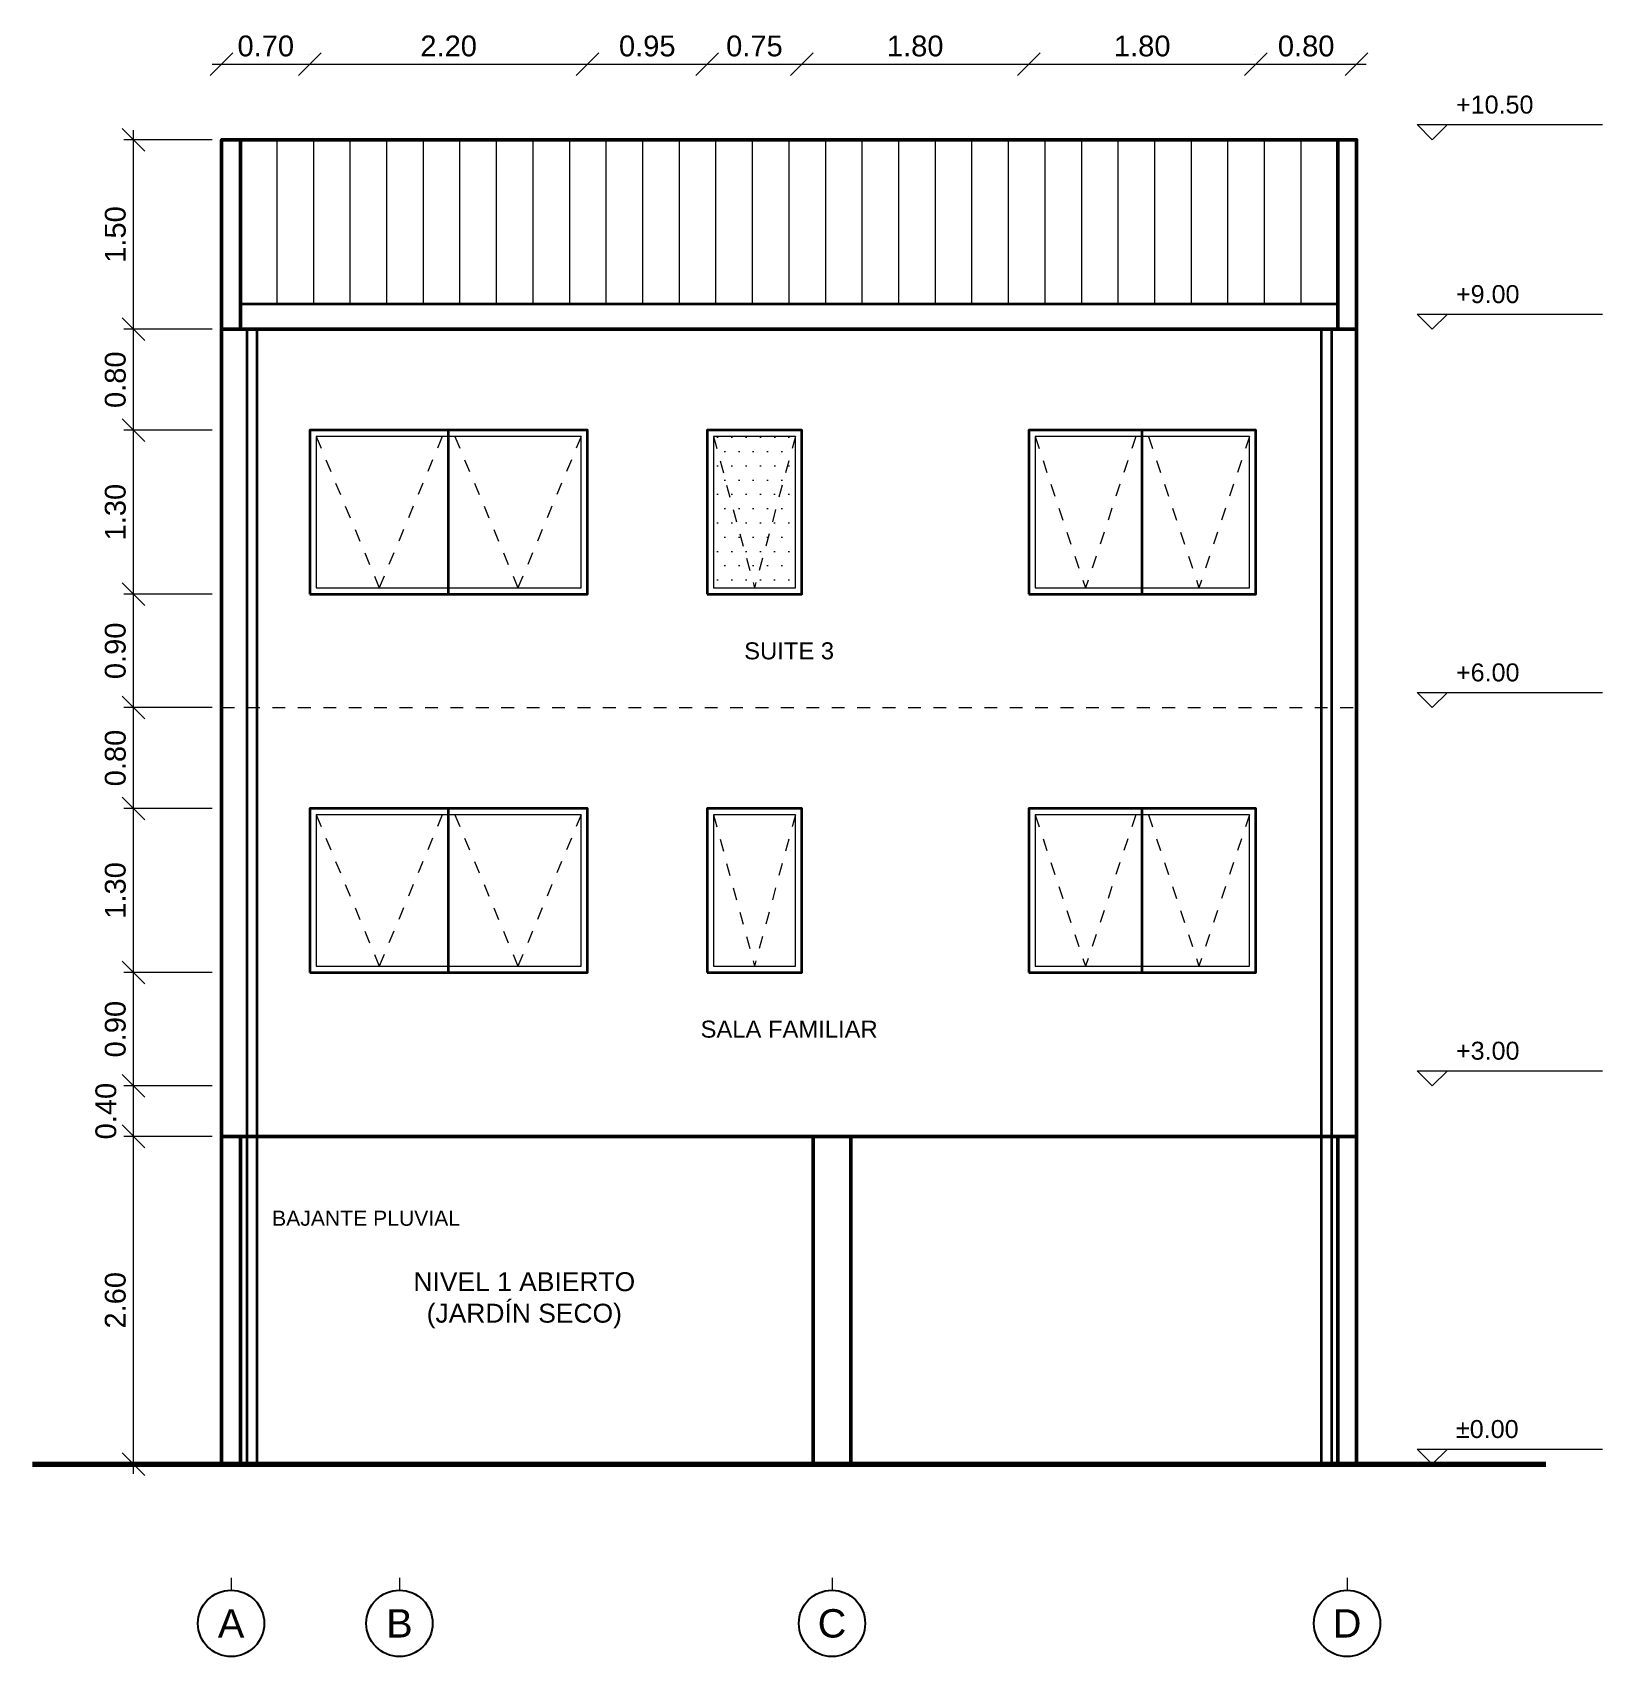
# Model space of a CAD drawing. Header units: metres. Extents: x -2 to 131, y -2 to 12.
# Drawn here: x 28.5 to 40.95, y -1.52 to 11.35 of the extents above; entities that cross this region are included whole.
import ezdxf
from ezdxf.enums import TextEntityAlignment as Align

# ---------------------------------------------------------------- set-up
doc = ezdxf.new("R2010")
doc.units = ezdxf.units.M
doc.linetypes.add('CENTER', pattern=[5.08, 3.175, -0.635, 0.635, -0.635])
doc.linetypes.add('DASHED', pattern=[1.524, 1.27, -0.254])
for name, color, linetype, lineweight in [('A-EJES', 8, 'CENTER', 13), ('A-EJES-TXT', 7, 'Continuous', 25), ('F-CONTORNO', 7, 'Continuous', 50), ('F-COTA', 7, 'Continuous', 18), ('F-NIVEL', 7, 'Continuous', 18), ('F-OCULTO', 8, 'DASHED', 13), ('F-TERRENO', 7, 'Continuous', 70), ('F-TRAMA', 8, 'Continuous', 9), ('F-TXT', 7, 'Continuous', 18), ('F-VANOS', 7, 'Continuous', 35), ('F-VIDRIO', 8, 'Continuous', 13)]:
    doc.layers.add(name, color=color, linetype=linetype, lineweight=lineweight)
doc.styles.add('ARIAL', font='arial.ttf')
doc.dimstyles.new('COTA-75', dxfattribs={"dimtxt": 0.165, "dimasz": 0.09, "dimexe": 0.075, "dimexo": 0.075, "dimgap": 0.06, "dimtad": 1, "dimzin": 0, "dimdsep": 46, "dimtxsty": 'ARIAL', "dimtsz": 0.09, "dimcen": 2.5, "dimdle": 0.075, "dimclrd": 7, "dimclre": 7, "dimclrt": 7, "dimazin": 3, "dimtfac": 1, "dimtmove": 0, "dimatfit": 3, "dimlwd": 18, "dimlwe": 13})

msp = doc.modelspace()

# ---------------------------------------------------------------- texts
at = {"layer": 'A-EJES-TXT', "style": 'ARIAL'}
for s, p in [('A', (30.075, -1.262)), ('B', (31.41, -1.262)), ('C', (34.84, -1.262)), ('D', (38.925, -1.262))]:
    msp.add_text(s, height=0.225, dxfattribs=at).set_placement(p, align=Align.MIDDLE_CENTER)
at = {"layer": 'F-NIVEL', "style": 'ARIAL'}
for s, p in [('+10.50', (39.788, 10.668)), ('+9.00', (39.788, 9.165)), ('+6.00', (39.788, 6.165)), ('+3.00', (39.788, 3.165)), ('±0.00', (39.788, 0.165))]:
    msp.add_text(s, height=0.1425, dxfattribs=at).set_placement(p, align=Align.BOTTOM_LEFT)
at = {"layer": 'F-TXT', "style": 'ARIAL'}
for s, p in [('SUITE 3', (34.5, 6.45)), ('SALA FAMILIAR', (34.5, 3.45))]:
    msp.add_text(s, height=0.135, dxfattribs=at).set_placement(p, align=Align.MIDDLE_CENTER)
for s, insert, char_height, width, attachment_point in [('BAJANTE PLUVIAL', (30.4, 1.95), 0.12, 1.65, 4), ('NIVEL 1 ABIERTO\\P(JARDÍN SECO)', (32.4, 1.3), 0.15, 3, 5)]:
    msp.add_mtext(s, dxfattribs=dict(at, insert=insert, char_height=char_height, width=width, attachment_point=attachment_point))

# ---------------------------------------------------------------- dimensions: what is measured, and where the dimension line sits
at = {"layer": 'F-COTA'}
for base, p1, p2 in [((30, 11.103), (30, 11.103), (30.7, 11.103)), ((30.7, 11.103), (30.7, 11.103), (32.9, 11.103)), ((32.9, 11.103), (32.9, 11.103), (33.85, 11.103)), ((33.85, 11.103), (33.85, 11.103), (34.6, 11.103)), ((34.6, 11.103), (34.6, 11.103), (36.4, 11.103)), ((36.4, 11.103), (36.4, 11.103), (38.2, 11.103)), ((38.2, 11.103), (38.2, 11.103), (39, 11.103))]:
    msp.add_linear_dim(base=base, p1=p1, p2=p2, dimstyle='COTA-75', dxfattribs=at).render()
for base, p1, p2 in [((29.3, 9), (30, 9), (30, 10.503)), ((29.3, 8.2), (30, 8.2), (30, 9)), ((29.3, 6.9), (30, 6.9), (30, 8.2)), ((29.3, 6), (30, 6), (30, 6.9)), ((29.3, 5.2), (30, 5.2), (30, 6)), ((29.3, 3.9), (30, 3.9), (30, 5.2)), ((29.3, 3), (30, 3), (30, 3.9)), ((29.3, 2.6), (30, 2.6), (30, 3)), ((29.3, 0), (30, 0), (30, 2.6))]:
    msp.add_linear_dim(base=base, p1=p1, p2=p2, angle=90, dimstyle='COTA-75', dxfattribs=at).render()

# ---------------------------------------------------------------- hatches: boundary and pattern name
at = {"layer": 'F-TRAMA'}
h = msp.add_hatch(dxfattribs=at)
h.set_pattern_fill('DOTS', scale=0.07125)
h.paths.add_polyline_path([(33.9, 6.95), (34.55, 6.95), (34.55, 8.15), (33.9, 8.15)])

# ---------------------------------------------------------------- linework, layer by layer
at = {"layer": 'A-EJES', "ltscale": 0.075}
for p, q in [((30.075, -0.9), (30.075, -1)), ((31.41, -0.9), (31.41, -1)), ((34.84, -0.9), (34.84, -1)), ((38.925, -0.9), (38.925, -1))]:
    msp.add_line(p, q, dxfattribs=at)
at = {"layer": 'A-EJES-TXT'}
for centre in [(30.075, -1.262), (31.41, -1.262), (34.84, -1.262), (38.925, -1.262)]:
    msp.add_circle(centre, 0.263, dxfattribs=at)
at = {"layer": 'F-CONTORNO'}
msp.add_line((30.15, 10.503), (38.85, 10.503), dxfattribs=at)
for points in [[(30, 9), (30.15, 9), (30.15, 10.503), (30, 10.503)], [(38.85, 9), (39, 9), (39, 10.503), (38.85, 10.503)], [(30, 2.6), (39, 2.6), (39, 9), (30, 9)], [(30, 0), (30.15, 0), (30.15, 2.6), (30, 2.6)], [(34.69, 0), (34.99, 0), (34.99, 2.6), (34.69, 2.6)], [(38.85, 0), (39, 0), (39, 2.6), (38.85, 2.6)]]:
    msp.add_lwpolyline(points, close=True, dxfattribs=at)
at = {"layer": 'F-NIVEL'}
for p, q in [((39.48, 10.623), (40.95, 10.623)), ((39.48, 9.12), (40.95, 9.12)), ((39.48, 6.12), (40.95, 6.12)), ((39.48, 3.12), (40.95, 3.12)), ((39.48, 0.12), (40.95, 0.12))]:
    msp.add_line(p, q, dxfattribs=at)
for points in [[(39.48, 10.623), (39.72, 10.623), (39.6, 10.503)], [(39.48, 9.12), (39.72, 9.12), (39.6, 9)], [(39.48, 6.12), (39.72, 6.12), (39.6, 6)], [(39.48, 3.12), (39.72, 3.12), (39.6, 3)], [(39.48, 0.12), (39.72, 0.12), (39.6, 0)]]:
    msp.add_lwpolyline(points, close=True, dxfattribs=at)
at = {"layer": 'F-OCULTO', "ltscale": 0.0375}
for p, q in [((30.75, 8.15), (31.25, 6.95)), ((31.75, 8.15), (31.25, 6.95)), ((31.85, 8.15), (32.35, 6.95)), ((32.85, 8.15), (32.35, 6.95)), ((33.9, 8.15), (34.225, 6.95)), ((34.55, 8.15), (34.225, 6.95)), ((36.45, 8.15), (36.85, 6.95)), ((37.25, 8.15), (36.85, 6.95)), ((37.35, 8.15), (37.75, 6.95)), ((38.15, 8.15), (37.75, 6.95)), ((30.75, 5.15), (31.25, 3.95)), ((31.75, 5.15), (31.25, 3.95)), ((31.85, 5.15), (32.35, 3.95)), ((32.85, 5.15), (32.35, 3.95)), ((33.9, 5.15), (34.225, 3.95)), ((34.55, 5.15), (34.225, 3.95)), ((36.45, 5.15), (36.85, 3.95)), ((37.25, 5.15), (36.85, 3.95)), ((37.35, 5.15), (37.75, 3.95)), ((38.15, 5.15), (37.75, 3.95))]:
    msp.add_line(p, q, dxfattribs=at)
at = {"layer": 'F-OCULTO', "ltscale": 0.08}
msp.add_line((30, 6), (39, 6), dxfattribs=at)
at = {"layer": 'F-TERRENO'}
msp.add_line((28.5, 0), (40.5, 0), dxfattribs=at)
at = {"layer": 'F-TRAMA'}
for p, q in [((30.44, 9.2), (30.44, 10.503)), ((30.73, 9.2), (30.73, 10.503)), ((31.02, 9.2), (31.02, 10.503)), ((31.31, 9.2), (31.31, 10.503)), ((31.6, 9.2), (31.6, 10.503)), ((31.89, 9.2), (31.89, 10.503)), ((32.18, 9.2), (32.18, 10.503)), ((32.47, 9.2), (32.47, 10.503)), ((32.76, 9.2), (32.76, 10.503)), ((33.05, 9.2), (33.05, 10.503)), ((33.34, 9.2), (33.34, 10.503)), ((33.63, 9.2), (33.63, 10.503)), ((33.92, 9.2), (33.92, 10.503)), ((34.21, 9.2), (34.21, 10.503)), ((34.5, 9.2), (34.5, 10.503)), ((34.79, 9.2), (34.79, 10.503)), ((35.08, 9.2), (35.08, 10.503)), ((35.37, 9.2), (35.37, 10.503)), ((35.66, 9.2), (35.66, 10.503)), ((35.95, 9.2), (35.95, 10.503)), ((36.24, 9.2), (36.24, 10.503)), ((36.53, 9.2), (36.53, 10.503)), ((36.82, 9.2), (36.82, 10.503)), ((37.11, 9.2), (37.11, 10.503)), ((37.4, 9.2), (37.4, 10.503)), ((37.69, 9.2), (37.69, 10.503)), ((37.98, 9.2), (37.98, 10.503)), ((38.27, 9.2), (38.27, 10.503)), ((38.56, 9.2), (38.56, 10.503))]:
    msp.add_line(p, q, dxfattribs=at)
at = {"layer": 'F-VANOS'}
for p, q in [((30.2, 9), (30.2, 0)), ((30.28, 9), (30.28, 0)), ((38.72, 9), (38.72, 0)), ((38.8, 9), (38.8, 0)), ((31.8, 6.9), (31.8, 8.2)), ((37.3, 6.9), (37.3, 8.2)), ((31.8, 3.9), (31.8, 5.2)), ((37.3, 3.9), (37.3, 5.2))]:
    msp.add_line(p, q, dxfattribs=at)
for points in [[(30.15, 9), (38.85, 9), (38.85, 9.2), (30.15, 9.2)], [(30.7, 6.9), (32.9, 6.9), (32.9, 8.2), (30.7, 8.2)], [(33.85, 6.9), (34.6, 6.9), (34.6, 8.2), (33.85, 8.2)], [(36.4, 6.9), (38.2, 6.9), (38.2, 8.2), (36.4, 8.2)], [(30.7, 3.9), (32.9, 3.9), (32.9, 5.2), (30.7, 5.2)], [(33.85, 3.9), (34.6, 3.9), (34.6, 5.2), (33.85, 5.2)], [(36.4, 3.9), (38.2, 3.9), (38.2, 5.2), (36.4, 5.2)]]:
    msp.add_lwpolyline(points, close=True, dxfattribs=at)
at = {"layer": 'F-VIDRIO'}
for points in [[(30.75, 6.95), (32.85, 6.95), (32.85, 8.15), (30.75, 8.15)], [(33.9, 6.95), (34.55, 6.95), (34.55, 8.15), (33.9, 8.15)], [(36.45, 6.95), (38.15, 6.95), (38.15, 8.15), (36.45, 8.15)], [(30.75, 3.95), (32.85, 3.95), (32.85, 5.15), (30.75, 5.15)], [(33.9, 3.95), (34.55, 3.95), (34.55, 5.15), (33.9, 5.15)], [(36.45, 3.95), (38.15, 3.95), (38.15, 5.15), (36.45, 5.15)]]:
    msp.add_lwpolyline(points, close=True, dxfattribs=at)

msp.set_redraw_order([(e.dxf.handle, doc.entitydb.next_handle()) for e in msp.query("TEXT MTEXT ATTDEF DIMENSION ARC_DIMENSION")])  # texts and dimensions are drawn at this point

doc.saveas('drawing.dxf')
